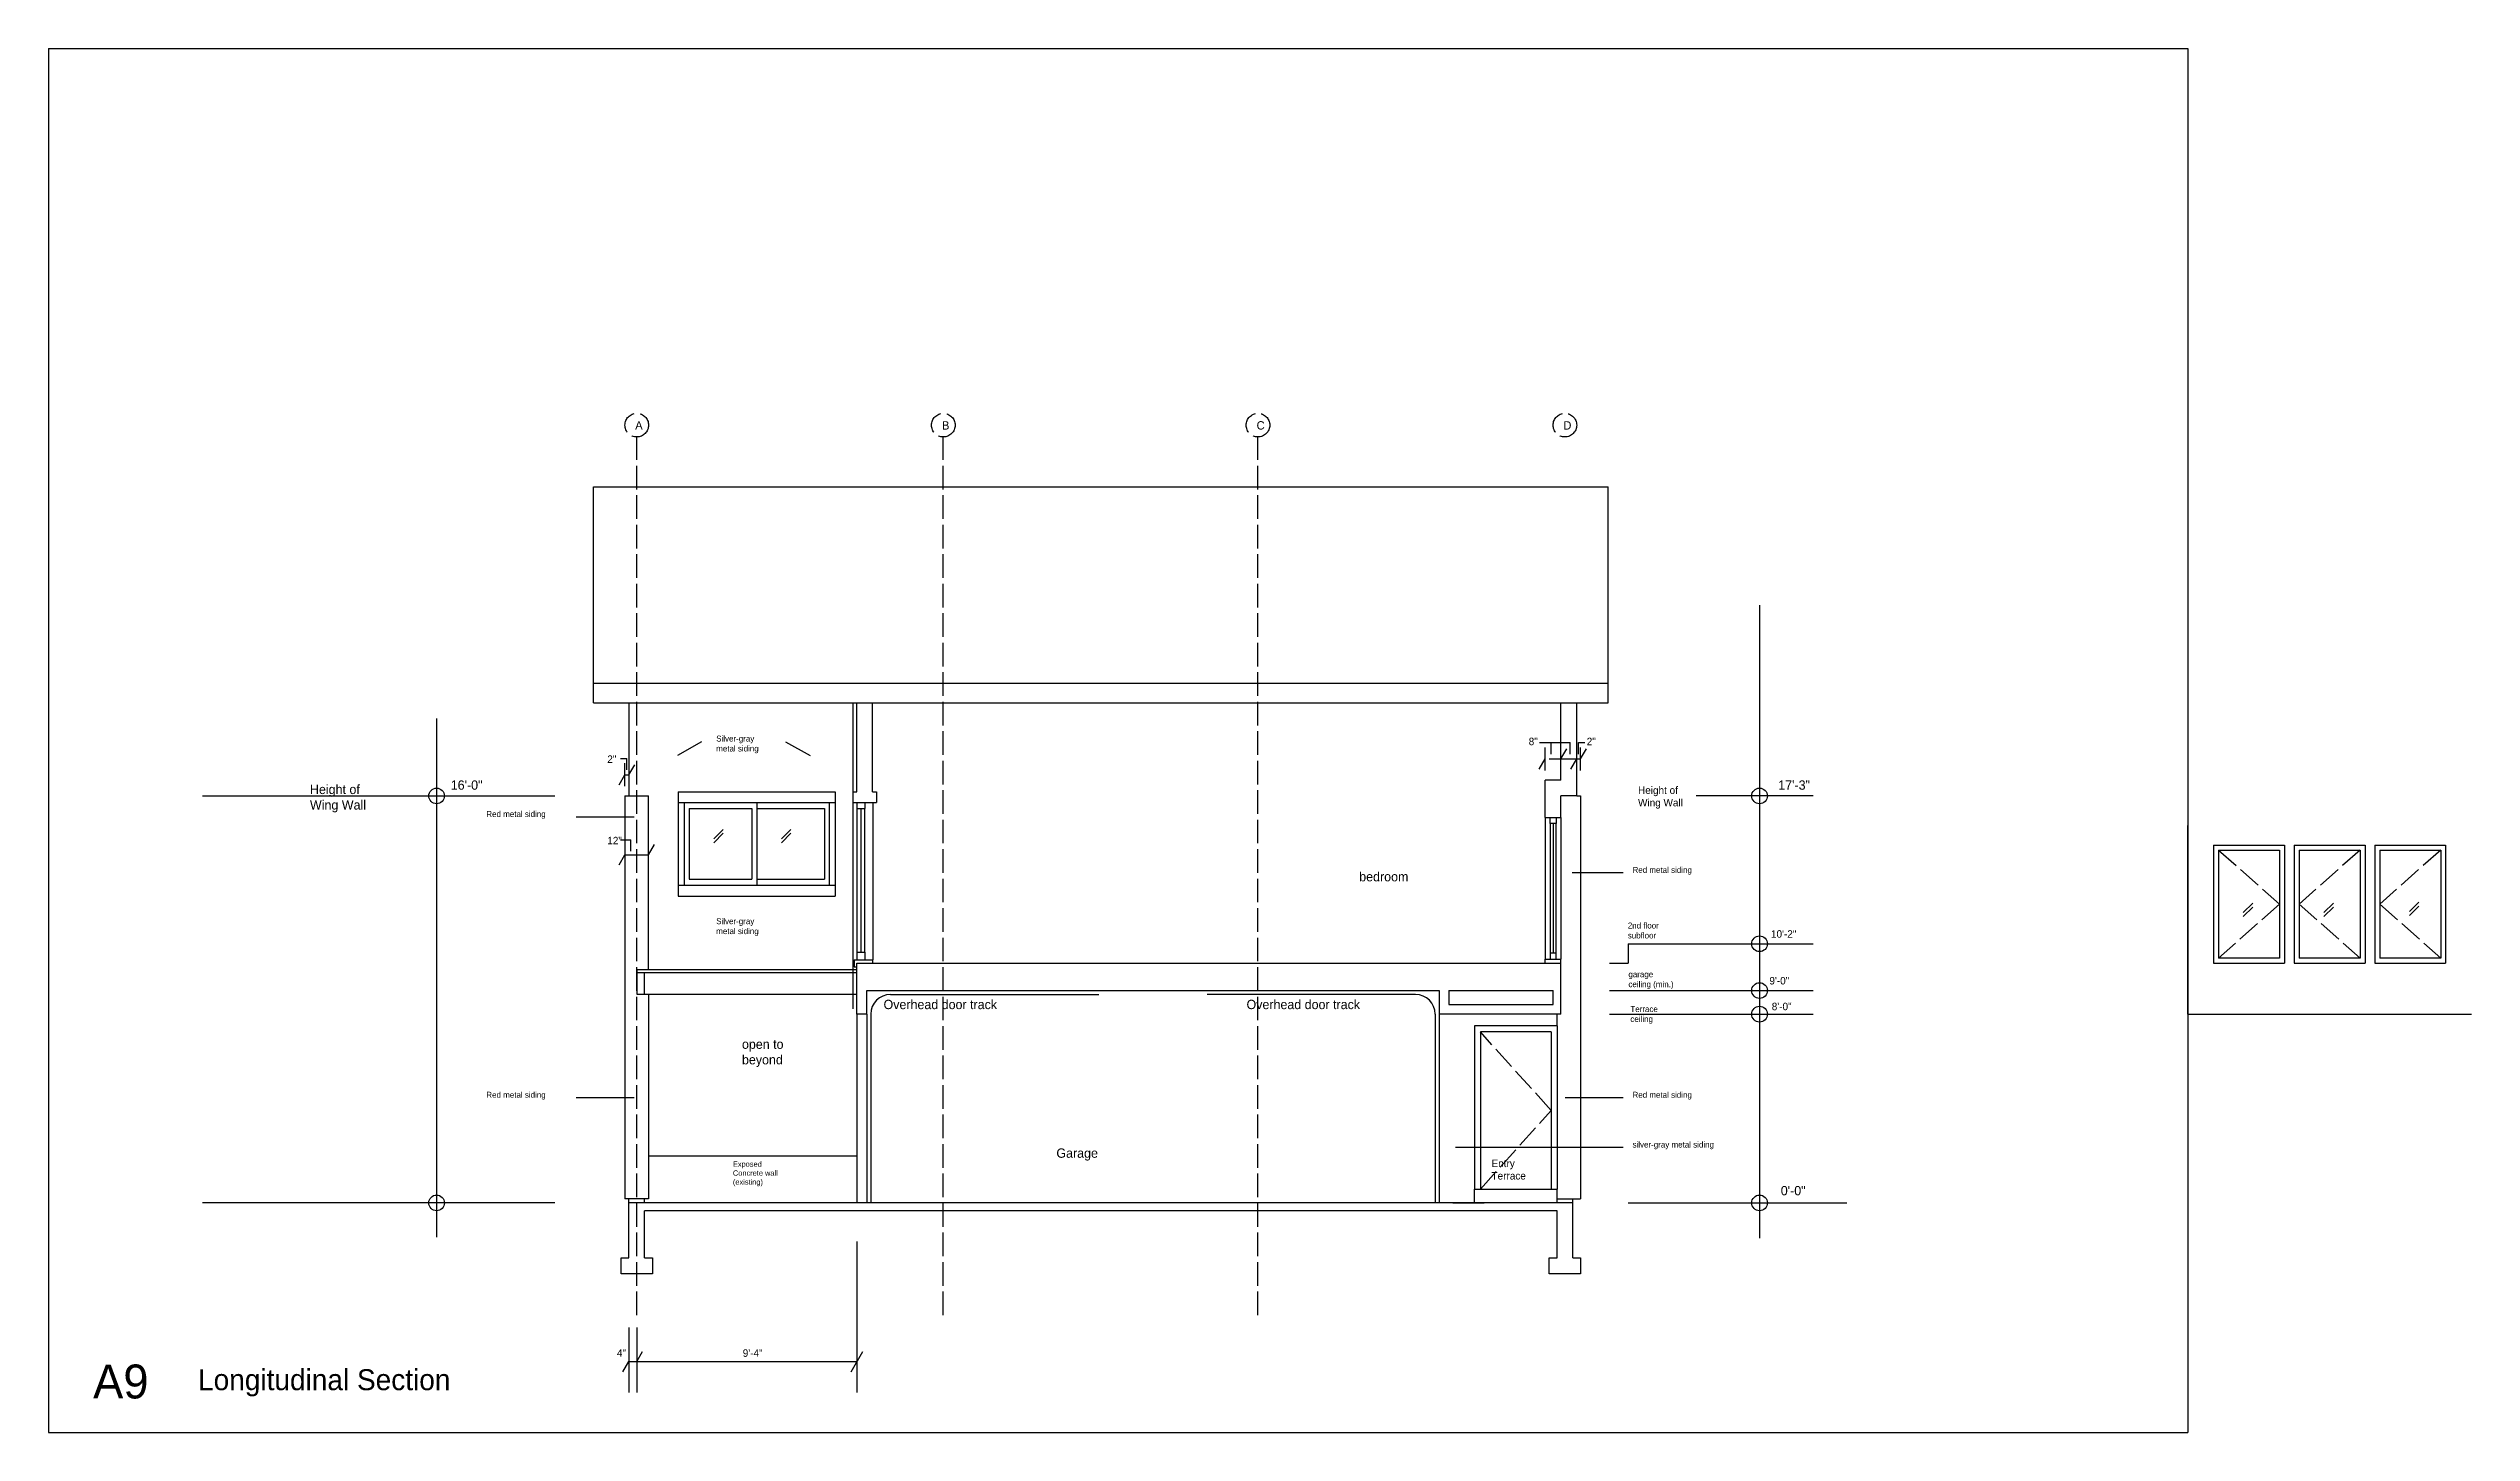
# Model space of a CAD drawing. Header units: inches. Extents: x -173 to 6883, y -350 to 3486.
# Drawn here: x 3365 to 4597, y 1971 to 2675 of the extents above; entities that cross this region are included whole.
import ezdxf

# ---------------------------------------------------------------- set-up
doc = ezdxf.new("R2010")
doc.units = ezdxf.units.IN
doc.header["$MEASUREMENT"] = 0
doc.linetypes.add('ACAD_ISO02W100', pattern=[15, 12, -3])
for name, color, linetype in [('const', 7, 'Continuous'), ('e1', 7, 'Continuous'), ('e2', 251, 'Continuous'), ('grid', 252, 'ACAD_ISO02W100'), ('millwork', 253, 'Continuous'), ('soffit', 253, 'ACAD_ISO02W100'), ('walls', 7, 'Continuous')]:
    doc.layers.add(name, color=color, linetype=linetype)

msp = doc.modelspace()

# ---------------------------------------------------------------- texts
at = {"layer": 'const', "attachment_point": 1}
for s, insert, char_height, width in [('A', (3663.5, 2485.2), 4.26, 1625.197), ('B', (3819.5, 2485.2), 4.26, 1625.197), ('C', (3979.5, 2485.2), 4.26, 1625.197), ('D', (4135.5, 2485.2), 4.26, 1625.197), ('Silver-gray^Jmetal siding', (3704.7, 2325.3), 3.031, 1155.696), ('8"', (4117.9, 2324.2), 3.79, 1444.62), ('2"', (4147.4, 2324.2), 3.79, 1444.62), ('2"', (3649.3, 2315.2), 3.79, 1444.62), ('Height of \\PWing Wall', (3498.1, 2300.3), 4.74, 1805.775), ('16\'-0"', (3569.7, 2302.5), 4.74, 1805.775), ('Height of \\PWing Wall', (4173.5, 2299.4), 3.79, 1444.62), ('17\'-3"', (4244.8, 2302.5), 4.74, 1805.775), ('Red metal siding', (3587.8, 2286.9), 3.031, 1155.696), ('12"', (3649.3, 2273.8), 3.79, 1444.62), ('bedroom', (4031.7, 2255.9), 4.74, 1805.775), ('Red metal siding', (4170.7, 2258.5), 3.031, 1155.696), ('Silver-gray^Jmetal siding', (3704.7, 2232.4), 3.031, 1155.696), ('2nd floor^Jsubfloor', (4168.3, 2230.2), 3.031, 1155.696), ('10\'-2"', (4241.1, 2226.3), 3.79, 1444.62), ('garage^Jceiling (min.)', (4168.6, 2205.4), 3.031, 1155.696), ('9\'-0"', (4240.3, 2202.5), 3.79, 1444.62), ('Overhead door track', (3789.8, 2190.9), 4.736, 1805.775), ('Overhead door track', (3974.4, 2190.9), 4.736, 1805.775), ('Terrace^Jceiling', (4169.6, 2187.7), 3.031, 1155.696), ('8\'-0"', (4241.5, 2189.4), 3.79, 1444.62), ('open to^Jbeyond', (3717.8, 2170.7), 4.736, 1805.775), ('Red metal siding', (3587.8, 2144.1), 3.031, 1155.696), ('Red metal siding', (4170.7, 2144.1), 3.031, 1155.696), ('\\pt2.7279;Exposed^JConcrete wall^J(existing)', (3713.2, 2108.7), 2.728, 1040.126), ('Garage', (3877.7, 2115.3), 4.74, 1805.775), ('Entry^JTerrace', (4099, 2109.6), 3.789, 1444.62), ('silver-gray metal siding', (4170.7, 2118.8), 3.031, 1155.696), ('0\'-0"', (4246.1, 2096.2), 4.74, 1805.775), ('4"', (3654.2, 2013.1), 3.79, 1444.62), ('9\'-4"', (3718.2, 2013.1), 3.79, 1444.62), ('A9', (3387.8, 2005.4), 17.26, 6582.049), ('Longitudinal Section', (3441.2, 2003), 10.656, 4062.993)]:
    msp.add_mtext(s, dxfattribs=dict(at, insert=insert, char_height=char_height, width=width))

# ---------------------------------------------------------------- linework, layer by layer
for p, q in [((3365.1, 2674.8), (3365.1, 1970.8)), ((3365.1, 2674.8), (4453.1, 2674.8)), ((4453.1, 2674.8), (4453.1, 1970.8)), ((3365.1, 1970.8), (4453.1, 1970.8))]:
    msp.add_line(p, q)
at = {"layer": 'const'}
for p, q in [((4134.3, 2313.4), (4137.3, 2318.5)), ((4144.3, 2313.4), (4147.3, 2318.5)), ((3655.3, 2300.2), (3658.3, 2305.4)), ((3660.3, 2305.4), (3663.3, 2310.5)), ((4123.3, 2308.2), (4126.3, 2313.4)), ((4139.3, 2308.2), (4142.3, 2313.4)), ((3670.3, 2264.7), (3673.3, 2269.9)), ((3655.3, 2259.5), (3658.3, 2264.7)), ((3664.3, 2006.9), (3667.3, 2012.1)), ((3773.3, 2001.7), (3779.3, 2012.1)), ((3657.3, 2001.7), (3660.3, 2006.9))]:
    msp.add_line(p, q, dxfattribs=at)
at = {"layer": 'e1'}
for p, q in [((3776.2, 2296.7), (3776.2, 2341.9)), ((3784.2, 2296.7), (3784.2, 2341.9)), ((4134.3, 2302.6), (4134.3, 2341.9)), ((4142.3, 2294.6), (4142.3, 2341.9)), ((3774.2, 2296.7), (3774.2, 2291.2)), ((3774.2, 2296.7), (3776.2, 2296.7)), ((3784.2, 2296.7), (3786.3, 2296.7)), ((3786.3, 2296.7), (3786.3, 2291.2)), ((4134.3, 2302.6), (4126.3, 2302.6)), ((4126.3, 2283.6), (4126.3, 2302.6)), ((4134.3, 2283.6), (4134.3, 2294.6)), ((4136.3, 2294.6), (4134.3, 2294.6)), ((4142.3, 2294.6), (4136.3, 2294.6)), ((3774.2, 2291.2), (3786.3, 2291.2)), ((3776.2, 2291.2), (3776.2, 2288.2)), ((3776.2, 2288.2), (3780.3, 2288.2)), ((3778.2, 2288.2), (3778.2, 2215.3)), ((3780.3, 2291.2), (3780.3, 2288.2)), ((4126.3, 2283.6), (4134.3, 2283.6)), ((4128.8, 2280.6), (4128.8, 2283.6)), ((4131.8, 2280.6), (4128.8, 2280.6)), ((4130.3, 2280.6), (4130.3, 2214.6)), ((4131.8, 2283.6), (4131.8, 2280.6)), ((4453.1, 2183.6), (4453.1, 2279.6)), ((3776.3, 2206.2), (3664.3, 2206.2)), ((3664.3, 2206.2), (3664.3, 2193.7)), ((3774.8, 2211.2), (3780.3, 2211.2)), ((3774.8, 2211.2), (3774.8, 2207.7)), ((3774.8, 2207.7), (3776.3, 2207.7)), ((3776.3, 2215.2), (3780.3, 2215.2)), ((3776.3, 2215.2), (3776.3, 2211.2)), ((3776.3, 2183.6), (3776.3, 2209.6)), ((3780.3, 2215.2), (3780.3, 2211.2)), ((3780.3, 2211.2), (3784.4, 2211.2)), ((3784.4, 2209.6), (3784.4, 2211.2)), ((4126.3, 2209.6), (4126.3, 2211.6)), ((4126.3, 2211.6), (4134.3, 2211.6)), ((4131.8, 2214.6), (4128.8, 2214.6)), ((4128.8, 2214.6), (4128.8, 2211.6)), ((4131.8, 2211.6), (4131.8, 2214.6)), ((4134.3, 2209.6), (4134.3, 2211.6)), ((3776.3, 2204.7), (3664.3, 2204.7)), ((3668.3, 2193.7), (3668.3, 2204.7)), ((3781.3, 2183.6), (3776.3, 2183.6)), ((4134.3, 2183.6), (4072.3, 2183.6)), ((4453.1, 2183.6), (4597.4, 2183.6))]:
    msp.add_line(p, q, dxfattribs=at)
at = {"layer": 'e2'}
for p, q in [((4235.3, 2391.6), (4235.3, 2069.7)), ((3660.3, 2341.9), (3660.3, 2294.6)), ((3774.2, 2341.9), (3774.2, 2296.7)), ((3562.5, 2334), (3562.5, 2070.2)), ((3697.3, 2322.1), (3685, 2315.1)), ((3740, 2322.1), (3752.4, 2315.1)), ((4123.4, 2321.7), (4138.9, 2321.7)), ((4126.3, 2307.5), (4126.3, 2319.2)), ((4129.3, 2315.9), (4129.3, 2321.7)), ((4138.9, 2315.9), (4138.9, 2321.7)), ((4143.3, 2321.7), (4146.4, 2321.7)), ((4143.3, 2315.9), (4143.3, 2321.7)), ((4144.3, 2307.5), (4144.3, 2319.2)), ((3656.1, 2313.7), (3659.3, 2313.7)), ((3658.3, 2299.5), (3658.3, 2311.2)), ((3658.3, 2305.4), (3660.3, 2305.4)), ((3659.3, 2307.9), (3659.3, 2313.7)), ((4128.3, 2313.4), (4144.3, 2313.4)), ((3443.4, 2294.6), (3622.6, 2294.6)), ((3658.3, 2294.6), (3658.3, 2089.6)), ((3658.3, 2294.6), (3670.3, 2294.6)), ((3658.3, 2294.6), (3660.3, 2294.6)), ((3670.3, 2206.2), (3670.3, 2294.6)), ((3685.4, 2296.7), (3685.4, 2243.6)), ((3685.4, 2296.7), (3765.2, 2296.7)), ((3765.2, 2296.7), (3765.2, 2243.6)), ((4142.3, 2294.6), (4144.3, 2294.6)), ((4144.3, 2294.6), (4144.3, 2089.6)), ((4262.5, 2294.6), (4203, 2294.6)), ((3633.5, 2284), (3663, 2284)), ((3685.4, 2291.2), (3765.2, 2291.2)), ((3685.4, 2291.2), (3685.4, 2249.2)), ((3688.4, 2291.2), (3688.4, 2249.2)), ((3690.9, 2288.2), (3722.8, 2288.2)), ((3690.9, 2288.2), (3690.9, 2252.2)), ((3722.8, 2288.2), (3722.8, 2252.2)), ((3725.3, 2291.2), (3725.3, 2249.2)), ((3725.3, 2288.2), (3759.7, 2288.2)), ((3759.7, 2288.2), (3759.7, 2252.2)), ((3762.2, 2291.2), (3762.2, 2249.2)), ((3774.2, 2291.2), (3774.2, 2186.3)), ((3776.2, 2288.2), (3776.2, 2215.3)), ((3780.2, 2288.2), (3780.2, 2215.3)), ((3784.3, 2291.2), (3784.3, 2211.2)), ((4126.3, 2283.6), (4126.3, 2211.6)), ((4128.8, 2280.6), (4128.8, 2214.6)), ((4131.8, 2214.6), (4131.8, 2280.6)), ((4134.3, 2283.6), (4134.3, 2211.6)), ((3656.1, 2272.3), (3661.3, 2272.3)), ((3661.3, 2266.5), (3661.3, 2272.3)), ((3670.3, 2258.9), (3670.3, 2270.5)), ((3703.5, 2272.8), (3708.3, 2277.6)), ((3703.5, 2270.8), (3708.3, 2275.6)), ((3737.9, 2272.8), (3742.7, 2277.6)), ((3737.9, 2270.8), (3742.7, 2275.6)), ((4466.2, 2269.6), (4502.2, 2269.6)), ((4466.2, 2269.6), (4466.2, 2209.6)), ((4502.2, 2269.6), (4502.2, 2209.6)), ((4507.2, 2269.6), (4543.2, 2269.6)), ((4507.2, 2269.6), (4507.2, 2209.6)), ((4543.2, 2269.6), (4543.2, 2209.6)), ((4548.2, 2269.6), (4584.2, 2269.6)), ((4548.2, 2269.6), (4548.2, 2209.6)), ((4584.2, 2269.6), (4584.2, 2209.6)), ((3658.3, 2264.7), (3670.3, 2264.7)), ((4140, 2255.6), (4166, 2255.6)), ((4468.7, 2267.1), (4468.7, 2212.1)), ((4468.7, 2267.1), (4499.7, 2267.1)), ((4499.7, 2267.1), (4499.7, 2212.1)), ((4509.7, 2267.1), (4509.7, 2212.1)), ((4509.7, 2267.1), (4540.7, 2267.1)), ((4540.7, 2267.1), (4540.7, 2212.1)), ((4550.7, 2267.1), (4550.7, 2212.1)), ((4550.7, 2267.1), (4581.7, 2267.1)), ((4581.7, 2267.1), (4581.7, 2212.1)), ((3685.4, 2249.2), (3765.2, 2249.2)), ((3685.4, 2243.6), (3765.2, 2243.6)), ((3690.9, 2252.2), (3722.8, 2252.2)), ((3725.3, 2252.2), (3759.7, 2252.2)), ((4481.3, 2235.3), (4486.1, 2240.1)), ((4481.3, 2233.3), (4486.1, 2238.1)), ((4522.3, 2235.3), (4527.1, 2240.1)), ((4522.3, 2233.3), (4527.1, 2238.1)), ((4565.8, 2235.8), (4570.6, 2240.6)), ((4565.8, 2233.8), (4570.6, 2238.6)), ((4168.4, 2219.4), (4262.5, 2219.4)), ((4168.4, 2219.4), (4168.4, 2209.6)), ((4158.9, 2209.6), (4168.4, 2209.6)), ((4466.2, 2209.6), (4502.2, 2209.6)), ((4499.7, 2212.1), (4468.7, 2212.1)), ((4507.2, 2209.6), (4543.2, 2209.6)), ((4540.7, 2212.1), (4509.7, 2212.1)), ((4548.2, 2209.6), (4584.2, 2209.6)), ((4581.7, 2212.1), (4550.7, 2212.1)), ((3668.3, 2193.7), (3776.3, 2193.7)), ((3670.3, 2193.7), (3670.3, 2089.6)), ((3793.3, 2193.6), (3899.3, 2193.6)), ((4060.3, 2193.6), (3954.3, 2193.6)), ((4158.9, 2195.6), (4262.5, 2195.6)), ((3776.3, 2183.6), (3776.3, 2087.6)), ((3781.3, 2183.6), (3781.3, 2087.6)), ((4072.3, 2183.6), (4072.3, 2087.6)), ((4132.3, 2177.6), (4132.3, 2183.6)), ((4158.9, 2183.6), (4262.5, 2183.6)), ((4132.3, 2177.6), (4090.3, 2177.6)), ((4090.3, 2177.6), (4090.3, 2094.6)), ((4093.3, 2174.6), (4093.3, 2094.6)), ((4129.3, 2174.6), (4093.3, 2174.6)), ((4129.3, 2174.6), (4129.3, 2094.6)), ((4132.3, 2177.6), (4132.3, 2094.6)), ((3633.5, 2141.2), (3663, 2141.2)), ((4136.5, 2141.2), (4166, 2141.2)), ((3670.3, 2111.6), (3776.3, 2111.6)), ((4080.7, 2115.9), (4166, 2115.9)), ((3622.6, 2087.6), (3443.4, 2087.6)), ((3670.3, 2089.6), (3658.3, 2089.6)), ((3660.3, 2087.6), (3660.3, 2089.6)), ((3668.3, 2087.6), (3668.3, 2089.6)), ((4090.3, 2094.6), (4132.3, 2094.6)), ((4090.3, 2087.6), (4090.3, 2094.6)), ((4132.3, 2087.6), (4132.3, 2094.6)), ((4132.3, 2089.6), (4144.3, 2089.6)), ((4140.3, 2087.6), (4140.3, 2089.6)), ((4168.4, 2087.6), (4262.5, 2087.6)), ((4247.7, 2087.7), (4279.6, 2087.7)), ((3776.3, 2067.9), (3776.3, 1991.2)), ((3660.3, 2024.3), (3660.3, 1991.2)), ((3664.3, 2024.3), (3664.3, 1991.2)), ((3660.3, 2006.9), (3776.3, 2006.9)), ((3664.3, 2006.9), (3776.3, 2006.9))]:
    msp.add_line(p, q, dxfattribs=at)
for centre, radius in [((3562.5, 2294.6), 4), ((4235.3, 2294.6), 4), ((4235.3, 2219.4), 4), ((4235.3, 2195.6), 4), ((4235.3, 2183.6), 4), ((4597.4, 2183.6), 4.547473508864641e-13), ((3562.5, 2087.6), 4), ((4235.3, 2087.6), 4)]:
    msp.add_circle(centre, radius, dxfattribs=at)
for centre, start, end in [((3793.3, 2183.6), 90, 180), ((4060.3, 2183.6), 0, 90)]:
    msp.add_arc(centre, 10, start, end, dxfattribs=at)
at = {"layer": 'grid'}
for p, q in [((3664.3, 2030.5), (3664.3, 2477.2)), ((3820.2, 2030.5), (3820.2, 2477.2)), ((3980.2, 2030.5), (3980.2, 2477.2))]:
    msp.add_line(p, q, dxfattribs=at)
for centre in [(3664.3, 2483.2), (3820.2, 2483.2), (3980.2, 2483.2), (4136.3, 2483.2)]:
    msp.add_circle(centre, 6, dxfattribs=at)
at = {"layer": 'millwork'}
for p, q in [((3642.3, 2351.9), (3642.3, 2451.9)), ((3642.3, 2451.9), (4158.3, 2451.9)), ((4158.3, 2351.9), (4158.3, 2451.9))]:
    msp.add_line(p, q, dxfattribs=at)
at = {"layer": 'soffit'}
for p, q in [((4468.7, 2267.1), (4499.7, 2239.6)), ((4540.7, 2267.1), (4509.7, 2239.6)), ((4581.7, 2267.1), (4550.7, 2239.6)), ((4499.7, 2239.6), (4468.7, 2212.1)), ((4509.7, 2239.6), (4540.7, 2212.1)), ((4550.7, 2239.6), (4581.7, 2212.1)), ((4129.3, 2134.6), (4093.3, 2174.6)), ((4093.3, 2094.6), (4129.3, 2134.6))]:
    msp.add_line(p, q, dxfattribs=at)
at = {"layer": 'walls'}
for p, q in [((3642.3, 2341.9), (3642.3, 2351.9)), ((3642.3, 2351.9), (4158.3, 2351.9)), ((3642.3, 2341.9), (4158.3, 2341.9)), ((4158.3, 2341.9), (4158.3, 2351.9)), ((3776.3, 2209.6), (4134.3, 2209.6)), ((4134.3, 2183.6), (4134.3, 2209.6)), ((3664.3, 2193.7), (3668.3, 2193.7)), ((3781.3, 2195.6), (4072.3, 2195.6)), ((3781.3, 2183.6), (3781.3, 2195.6)), ((4072.3, 2195.6), (4072.3, 2183.6)), ((4077.3, 2195.6), (4077.3, 2188.6)), ((4077.3, 2195.6), (4130.3, 2195.6)), ((4130.3, 2188.6), (4130.3, 2195.6)), ((3783.3, 2183.6), (3783.3, 2087.6)), ((4070.3, 2183.6), (4070.3, 2087.6)), ((4077.3, 2188.6), (4130.3, 2188.6)), ((4140.3, 2087.6), (3660.3, 2087.6)), ((3660.3, 2059.6), (3660.3, 2087.6)), ((4132.3, 2083.6), (3668.3, 2083.6)), ((3668.3, 2059.6), (3668.3, 2083.6)), ((4079.3, 2087.6), (4095.3, 2087.6)), ((4132.3, 2059.6), (4132.3, 2083.6)), ((4140.3, 2059.6), (4140.3, 2087.6)), ((3656.3, 2059.6), (3660.3, 2059.6)), ((3656.3, 2051.6), (3656.3, 2059.6)), ((3668.3, 2059.6), (3672.3, 2059.6)), ((3672.3, 2059.6), (3672.3, 2051.6)), ((4128.3, 2051.6), (4128.3, 2059.6)), ((4128.3, 2059.6), (4132.3, 2059.6)), ((4140.3, 2059.6), (4144.3, 2059.6)), ((4144.3, 2059.6), (4144.3, 2051.6)), ((3672.3, 2051.6), (3656.3, 2051.6)), ((4144.3, 2051.6), (4128.3, 2051.6))]:
    msp.add_line(p, q, dxfattribs=at)

msp.set_redraw_order([(e.dxf.handle, doc.entitydb.next_handle()) for e in msp.query("TEXT MTEXT ATTDEF DIMENSION ARC_DIMENSION")])  # texts and dimensions are drawn at this point

doc.saveas('drawing.dxf')
